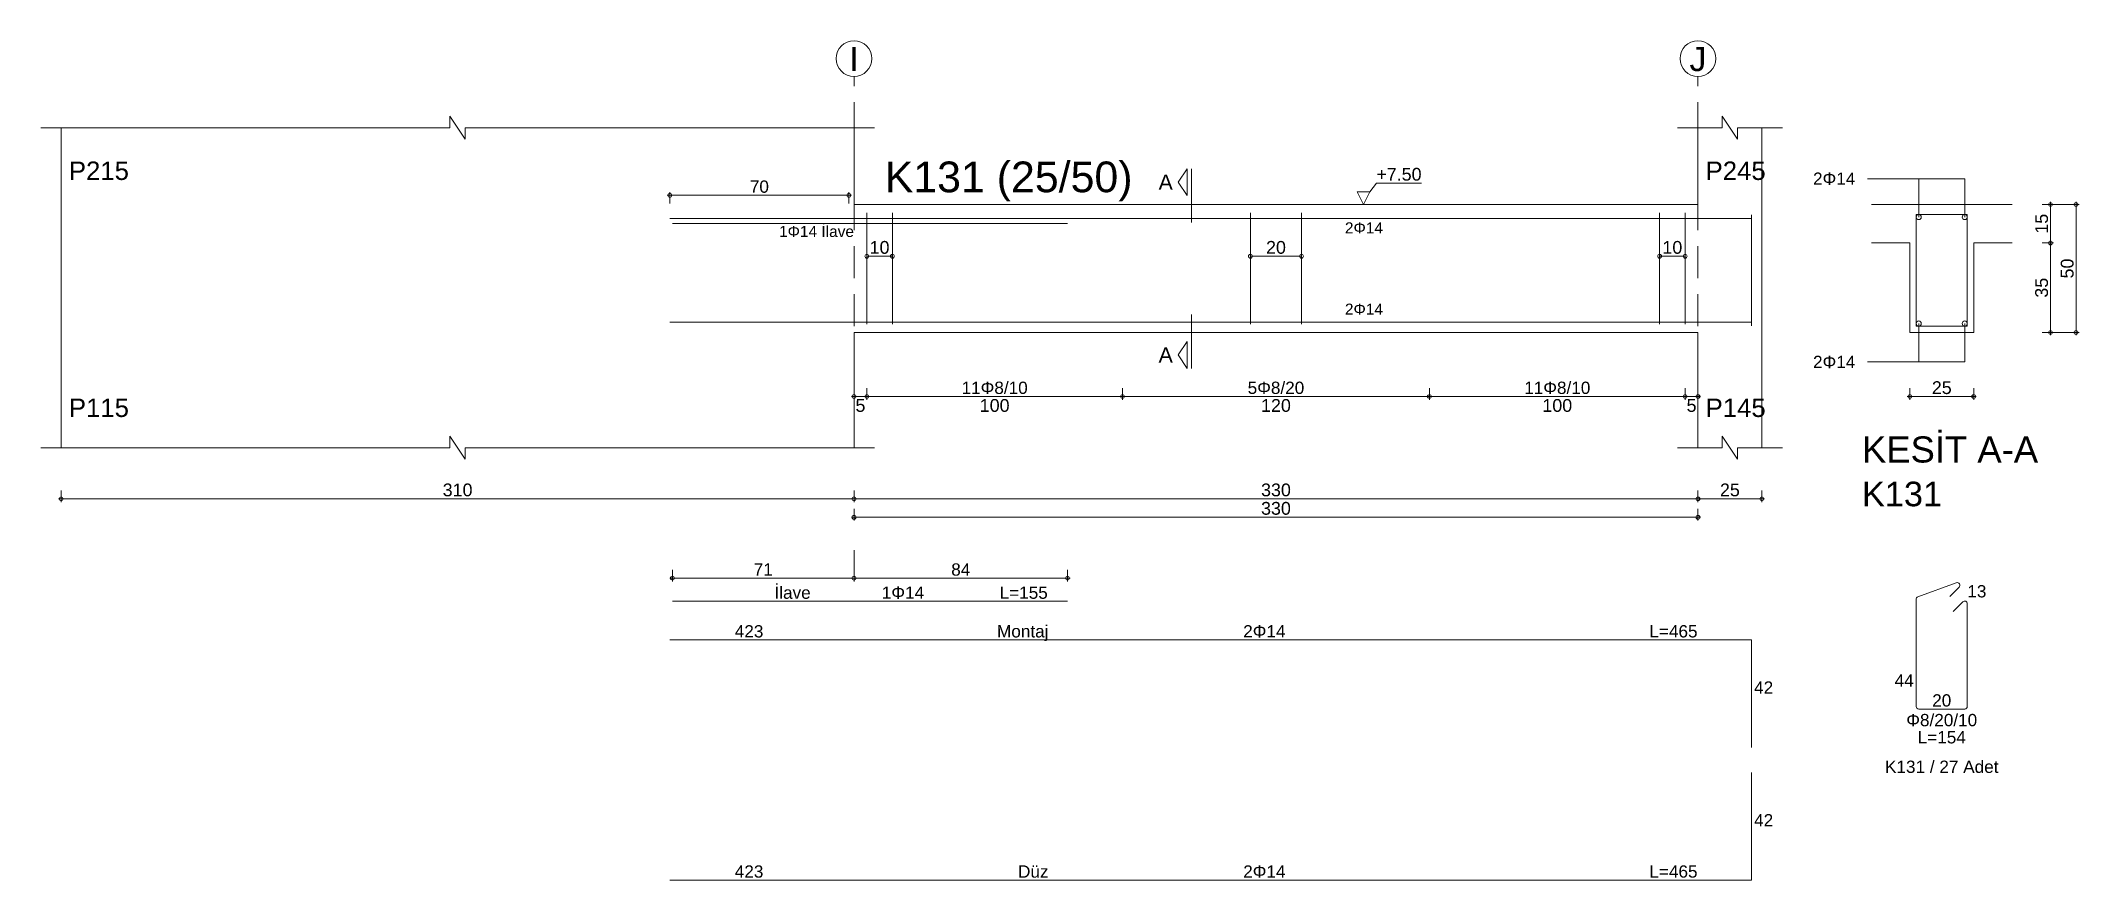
# Model space of a CAD drawing. Header units: millimetres. Extents: x 23801 to 80069, y 9628 to 14137.
# Drawn here: x 44478 to 45673, y 11351 to 11843 of the extents above; entities that cross this region are included whole.
import ezdxf

# ---------------------------------------------------------------- set-up
doc = ezdxf.new("R2010")
doc.units = ezdxf.units.MM
doc.linetypes.add('DASHDOT2', pattern=[12.7, 6.35, -3.175, 0, -3.175])
doc.linetypes.add('DASHED4', pattern=[18.75, 12.5, -6.25])
doc.layers.add('aks', color=251, linetype='DASHDOT2', lineweight=35)
for name, color, linetype in [('Donatı Topl. Uzun. Yazısı', 7, 'Continuous'), ('Donatı Uz. Yazısı', 7, 'Continuous'), ('Donatı Yazısı', 7, 'Continuous'), ('Donatı Çizgisi', 7, 'Continuous'), ('Kiriş', 7, 'Continuous'), ('Standart', 7, 'Continuous'), ('Ölçülendirme', 7, 'Continuous')]:
    doc.layers.add(name, color=color, linetype=linetype)
doc.styles.add('arial_1_18', font='arial.ttf', dxfattribs={"height": 0.2})

# ---------------------------------------------------------------- blocks, each defined once
blk = doc.blocks.new('IDE475Entity7405')
at = {"layer": 'aks', "color": 30, "linetype": 'DASHED4', "lineweight": 5}
for points in [[(15706.74, 2016.8), (15706.74, 2151.8)], [(16036.74, 2016.8), (16036.74, 2151.8)], [(15706.74, 1955.8), (15706.74, 1966.8)]]:
    blk.add_lwpolyline(points, dxfattribs=at)
at = {"layer": 'aks', "color": 1, "linetype": 'Continuous', "lineweight": 5}
for centre in [(15706.74, 2158.8), (16036.74, 2158.8)]:
    blk.add_circle(centre, 7, dxfattribs=at)
at = {"layer": 'Donatı Çizgisi', "color": 5, "linetype": 'Continuous', "lineweight": 5}
for points in [[(15634.74, 2096.4), (16057.74, 2096.4)], [(15711.74, 2055), (15711.74, 2098.6)], [(15721.74, 2055), (15721.74, 2098.6)], [(15861.74, 2055), (15861.74, 2098.6)], [(15881.74, 2055), (15881.74, 2098.6)], [(16021.74, 2055), (16021.74, 2098.6)], [(16031.74, 2055), (16031.74, 2098.6)], [(16057.74, 2054.4), (16057.74, 2097.8)], [(16122.07, 2054.3), (16122.07, 2097.9)], [(16122.07, 2097.9), (16142.07, 2097.9)], [(16142.07, 2054.3), (16142.07, 2097.9)], [(15635.74, 2094.4), (15790.24, 2094.4)], [(15634.74, 2055.8), (16057.74, 2055.8)], [(16122.07, 2054.3), (16142.07, 2054.3)], [(16122.74, 1948.54), (16137.75, 1954.01)], [(15635.74, 1946.8), (15790.24, 1946.8)], [(16122.07, 1905.72), (16122.07, 1947.59)], [(16135.18, 1948.69), (16138.82, 1952.33)], [(16136.56, 1942.78), (16140.33, 1946.56)], [(16142.07, 1905.72), (16142.07, 1945.84)], [(15634.74, 1931.7), (16057.74, 1931.7)], [(16057.74, 1889.7), (16057.74, 1931.7)], [(16123.09, 1904.7), (16141.05, 1904.7)], [(16057.74, 1837.85), (16057.74, 1879.85)], [(15634.74, 1837.85), (16057.74, 1837.85)]]:
    blk.add_lwpolyline(points, dxfattribs=at)
for centre in [(16123.07, 2096.9), (16141.07, 2096.9), (16123.07, 2055.3), (16141.07, 2055.3)]:
    blk.add_circle(centre, 1, dxfattribs=at)
for centre, start, end in [((16138.1, 1953.05), 315, 110), ((16123.09, 1947.59), 110, 180), ((16141.05, 1945.84), 0, 135), ((16123.09, 1905.72), 180, 270), ((16141.05, 1905.72), 270, 0)]:
    blk.add_arc(centre, 1.02, start, end, dxfattribs=at)
at = {"layer": 'Kiriş', "color": 1, "linetype": 'Continuous', "lineweight": 5}
for points in [[(15548.74, 2131.8), (15548.74, 2136.3)], [(15554.74, 2127.3), (15548.74, 2136.3)], [(16046.24, 2131.8), (16046.24, 2136.3)], [(16052.24, 2127.3), (16046.24, 2136.3)], [(15388.74, 2131.8), (15548.74, 2131.8)], [(15396.74, 2006.8), (15396.74, 2131.8)], [(15554.74, 2127.3), (15554.74, 2131.8)], [(15554.74, 2131.8), (15714.74, 2131.8)], [(15706.74, 2101.8), (15706.74, 2131.8)], [(16028.74, 2131.8), (16046.24, 2131.8)], [(16036.74, 2101.8), (16036.74, 2131.8)], [(16052.24, 2131.8), (16069.74, 2131.8)], [(16052.24, 2127.3), (16052.24, 2131.8)], [(16061.74, 2006.8), (16061.74, 2131.8)], [(15706.74, 2101.8), (16036.74, 2101.8)], [(16104.57, 2101.8), (16159.57, 2101.8)], [(16104.57, 2086.8), (16119.57, 2086.8)], [(16119.57, 2051.8), (16119.57, 2086.8)], [(16144.57, 2086.8), (16159.57, 2086.8)], [(16144.57, 2051.8), (16144.57, 2086.8)], [(15706.74, 2051.8), (16036.74, 2051.8)], [(15706.74, 2006.8), (15706.74, 2051.8)], [(16036.74, 2006.8), (16036.74, 2051.8)], [(16119.57, 2051.8), (16144.57, 2051.8)], [(15554.74, 2002.3), (15548.74, 2011.3)], [(15548.74, 2006.8), (15548.74, 2011.3)], [(16052.24, 2002.3), (16046.24, 2011.3)], [(16046.24, 2006.8), (16046.24, 2011.3)], [(15388.74, 2006.8), (15548.74, 2006.8)], [(15554.74, 2006.8), (15714.74, 2006.8)], [(15554.74, 2002.3), (15554.74, 2006.8)], [(16028.74, 2006.8), (16046.24, 2006.8)], [(16052.24, 2006.8), (16069.74, 2006.8)], [(16052.24, 2002.3), (16052.24, 2006.8)]]:
    blk.add_lwpolyline(points, dxfattribs=at)
at = {"layer": 'Ölçülendirme', "color": 1, "linetype": 'Continuous', "lineweight": 5}
for points in [[(15833.49, 2110.55), (15836.99, 2115.8)], [(15836.99, 2105.3), (15836.99, 2115.8)], [(15838.74, 2094.8), (15838.74, 2115.8)], [(15633.74, 2105.4), (15705.74, 2105.4)], [(15634.74, 2102.15), (15634.74, 2106.65)], [(15704.74, 2102.15), (15704.74, 2106.65)], [(15836.99, 2105.3), (15833.49, 2110.55)], [(15905.99, 2101.8), (15903.49, 2106.8)], [(15903.49, 2106.8), (15908.49, 2106.8)], [(15908.49, 2106.8), (15905.99, 2101.8)], [(15908.49, 2106.8), (15910.99, 2110.13)], [(15910.99, 2110.13), (15928.66, 2110.13)], [(16103.07, 2111.9), (16141.07, 2111.9)], [(16123.07, 2096.9), (16123.07, 2111.9)], [(16141.07, 2096.9), (16141.07, 2111.9)], [(15905.99, 2101.8), (15905.99, 2101.8)], [(16171.32, 2101.8), (16185.82, 2101.8)], [(16174.57, 2050.8), (16174.57, 2102.8)], [(16184.57, 2050.8), (16184.57, 2102.8)], [(15711.74, 2081.6), (15721.74, 2081.6)], [(15861.74, 2081.6), (15881.74, 2081.6)], [(16021.74, 2081.6), (16031.74, 2081.6)], [(16171.32, 2086.8), (16175.82, 2086.8)], [(15838.74, 2037.8), (15838.74, 2058.8)], [(16123.07, 2040.3), (16123.07, 2055.3)], [(16141.07, 2040.3), (16141.07, 2055.3)], [(16171.32, 2051.8), (16185.82, 2051.8)], [(15833.49, 2043.05), (15836.99, 2048.3)], [(15836.99, 2037.8), (15833.49, 2043.05)], [(15836.99, 2037.8), (15836.99, 2048.3)], [(16103.07, 2040.3), (16141.07, 2040.3)], [(15705.74, 2026.8), (16037.74, 2026.8)], [(15706.74, 2025.55), (15706.74, 2030.05)], [(15711.74, 2025.55), (15711.74, 2030.05)], [(15811.74, 2025.55), (15811.74, 2030.05)], [(15931.74, 2025.55), (15931.74, 2030.05)], [(16031.74, 2025.55), (16031.74, 2030.05)], [(16036.74, 2025.55), (16036.74, 2030.05)], [(16118.57, 2026.8), (16145.57, 2026.8)], [(16119.57, 2025.55), (16119.57, 2030.05)], [(16144.57, 2025.55), (16144.57, 2030.05)], [(15395.74, 1986.8), (16062.74, 1986.8)], [(15396.74, 1985.55), (15396.74, 1990.05)], [(15706.74, 1985.55), (15706.74, 1990.05)], [(16036.74, 1985.55), (16036.74, 1990.05)], [(16061.74, 1985.55), (16061.74, 1990.05)], [(15705.74, 1979.6), (16037.74, 1979.6)], [(15706.74, 1978.35), (15706.74, 1982.85)], [(16036.74, 1978.35), (16036.74, 1982.85)], [(15634.74, 1955.8), (15707.74, 1955.8)], [(15635.74, 1954.55), (15635.74, 1959.05)], [(15705.74, 1955.8), (15791.24, 1955.8)], [(15706.74, 1954.55), (15706.74, 1959.05)], [(15706.74, 1954.55), (15706.74, 1959.05)], [(15790.24, 1954.55), (15790.24, 1959.05)]]:
    blk.add_lwpolyline(points, dxfattribs=at)
for centre in [(15634.74, 2105.4), (15704.74, 2105.4), (16174.57, 2101.8), (16184.57, 2101.8), (15711.74, 2081.6), (15721.74, 2081.6), (15861.74, 2081.6), (15881.74, 2081.6), (16021.74, 2081.6), (16031.74, 2081.6), (16174.57, 2086.8), (16174.57, 2051.8), (16184.57, 2051.8), (15706.74, 2026.8), (15711.74, 2026.8), (15711.74, 2026.8), (15811.74, 2026.8), (15811.74, 2026.8), (15931.74, 2026.8), (15931.74, 2026.8), (16031.74, 2026.8), (16031.74, 2026.8), (16036.74, 2026.8), (16119.57, 2026.8), (16144.57, 2026.8), (15396.74, 1986.8), (15706.74, 1986.8), (15706.74, 1986.8), (16036.74, 1986.8), (16036.74, 1986.8), (16061.74, 1986.8), (15706.74, 1979.6), (16036.74, 1979.6), (15635.74, 1955.8), (15706.74, 1955.8), (15706.74, 1955.8), (15790.24, 1955.8)]:
    blk.add_circle(centre, 0.75, dxfattribs=at)
at = {"layer": 'aks', "color": 1, "linetype": 'Continuous', "lineweight": 5, "style": 'arial_1_18'}
for s, p in [('I', (15704.9, 2153.92)), ('J', (16033.44, 2153.92))]:
    blk.add_text(s, height=9.45, dxfattribs=at).set_placement(p)
at = {"layer": 'Donatı Topl. Uzun. Yazısı', "color": 1, "linetype": 'Continuous', "lineweight": 5, "style": 'arial_1_18'}
for s, p in [('L=155', (15763.68, 1947.76)), ('L=465', (16017.75, 1932.66)), ('L=154', (16122.66, 1891.26)), ('L=465', (16017.75, 1838.81))]:
    blk.add_text(s, height=4.8, dxfattribs=at).set_placement(p)
at = {"layer": 'Donatı Uz. Yazısı', "color": 1, "linetype": 'Continuous', "lineweight": 5, "style": 'arial_1_18'}
for s, p in [('13', (16142.07, 1948.3)), ('423', (15660.12, 1932.66)), ('42', (16058.7, 1910.7)), ('44', (16113.65, 1913.42)), ('20', (16128.34, 1905.66)), ('42', (16058.7, 1858.85)), ('423', (15660.12, 1838.81))]:
    blk.add_text(s, height=4.8, dxfattribs=at).set_placement(p)
at = {"layer": 'Donatı Yazısı', "color": 5, "linetype": 'Continuous', "lineweight": 5, "style": 'arial_1_18'}
for s, height, p in [('2Φ14', 4.8, (16081.74, 2109.5)), ('1Φ14 İlave', 4.32, (15677.43, 2089.12)), ('2Φ14', 4.8, (16081.74, 2037.9)), ('1Φ14', 4.8, (15717.62, 1947.76)), ('2Φ14', 4.8, (15858.93, 1932.66)), ('Φ8/20/10', 4.8, (16118.21, 1897.98)), ('K131 / 27 Adet', 4.8, (16109.89, 1879.74)), ('2Φ14', 4.8, (15858.93, 1838.81))]:
    blk.add_text(s, height=height, dxfattribs=at).set_placement(p)
for p in [(15898.7, 2090.52), (15898.7, 2058.76)]:
    blk.add_text('2Φ14', height=4.32, rotation=360, dxfattribs=at).set_placement(p)
at = {"layer": 'Donatı Yazısı', "color": 1, "linetype": 'Continuous', "lineweight": 5, "style": 'arial_1_18'}
for s, p in [('İlave', (15675.64, 1947.76)), ('Montaj', (15762.66, 1932.66)), ('Düz', (15770.87, 1838.81))]:
    blk.add_text(s, height=4.8, dxfattribs=at).set_placement(p)
at = {"layer": 'Kiriş', "color": 1, "linetype": 'Continuous', "lineweight": 5, "style": 'arial_1_18'}
for s, height, p in [('P215', 7.2, (15399.74, 2111.4)), ('K131 (25/50)', 12, (15718.74, 2106.6)), ('P245', 7.2, (16039.74, 2111.4)), ('P115', 7.2, (15399.74, 2018.8)), ('P145', 7.2, (16039.74, 2018.8)), ('KESİT A-A', 10.2, (16100.87, 2001)), ('K131', 9.6, (16100.87, 1983.92))]:
    blk.add_text(s, height=height, dxfattribs=at).set_placement(p)
at = {"layer": 'Ölçülendirme', "color": 1, "linetype": 'Continuous', "lineweight": 5, "style": 'arial_1_18'}
for s, height, p in [('A', 5.95, (15825.85, 2107.57)), ('+7.50', 5, (15910.99, 2111.13)), ('70', 4.8, (15666.01, 2106.4)), ('A', 5.95, (15825.85, 2040.07)), ('25', 5, (16128.19, 2027.76)), ('5', 5, (15707.3, 2020.8)), ('100', 5, (15755.91, 2020.8)), ('120', 5, (15865.91, 2020.8)), ('100', 5, (15975.91, 2020.8)), ('5', 5, (16032.3, 2020.8)), ('310', 5, (15545.91, 1987.8)), ('330', 5, (15865.91, 1987.8)), ('25', 5, (16045.35, 1987.8)), ('330', 5, (15865.91, 1980.6))]:
    blk.add_text(s, height=height, dxfattribs=at).set_placement(p)
for s, rotation, p in [('15', 90, (16173.61, 2090.42)), ('10', 360, (15712.85, 2082.56)), ('20', 360, (15867.85, 2082.56)), ('10', 360, (16022.85, 2082.56)), ('50', 90, (16183.61, 2072.92)), ('35', 90, (16173.61, 2065.42))]:
    blk.add_text(s, height=5, rotation=rotation, dxfattribs=at).set_placement(p)
at = {"layer": 'Ölçülendirme', "color": 5, "linetype": 'Continuous', "lineweight": 5, "style": 'arial_1_18'}
for s, p in [('11Φ8/10', (15748.81, 2027.8)), ('5Φ8/20', (15860.67, 2027.8)), ('11Φ8/10', (15968.81, 2027.8)), ('71', (15667.51, 1956.8)), ('84', (15744.76, 1956.8))]:
    blk.add_text(s, height=4.8, dxfattribs=at).set_placement(p)

msp = doc.modelspace()

# ---------------------------------------------------------------- block references
at = {"layer": 'Standart', "xscale": 1.5, "yscale": 1.5, "zscale": 1.5}
msp.add_blockref('IDE475Entity7405', (21394.4, 8594.6), dxfattribs=at)

doc.saveas('drawing.dxf')
